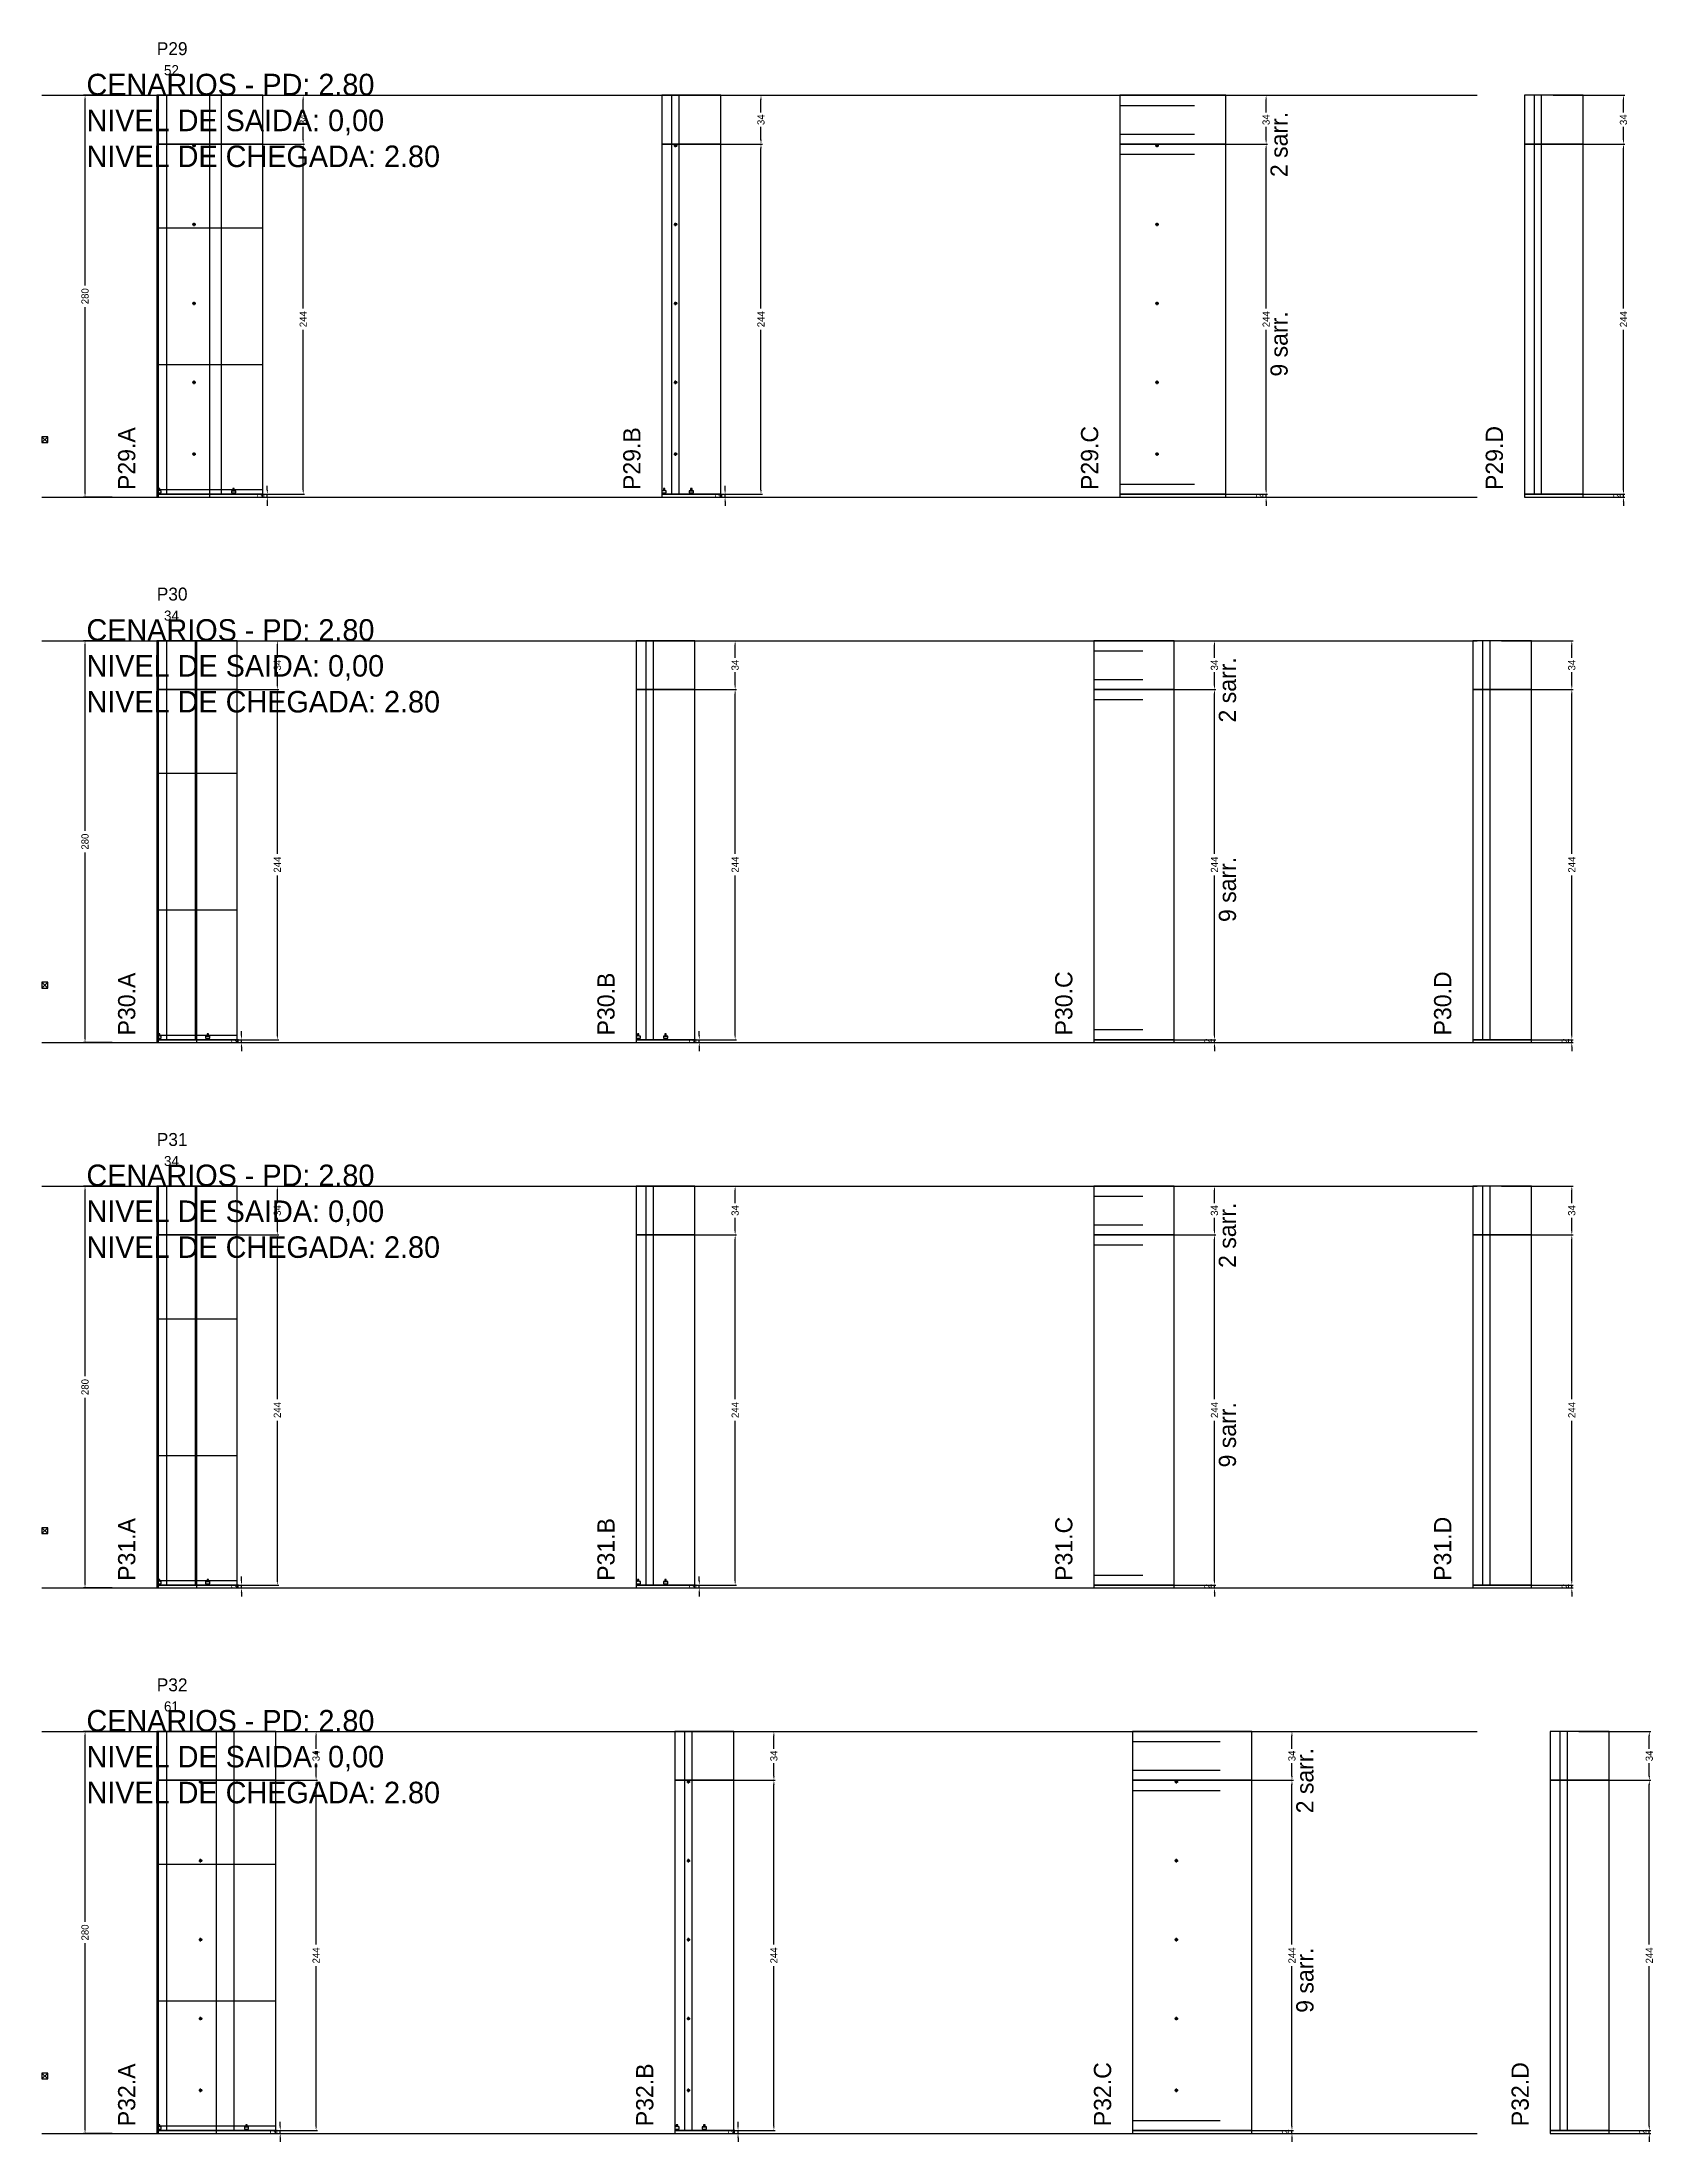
# Model space of a CAD drawing. Header units: centimetres. Extents: x -10500 to 4105, y -36866 to 295.
# Drawn here: x -7000 to -5877, y -12166 to -10703 of the extents above; entities that cross this region are included whole.
import ezdxf

# ---------------------------------------------------------------- set-up
doc = ezdxf.new("R2010")
doc.units = ezdxf.units.CM
doc.linetypes.add('DASHED', pattern=[2, -2])
for name, color, linetype in [('CHAPA', 140, 'Continuous'), ('COTA', 241, 'Continuous'), ('COTAS FURACAO', 16, 'Continuous'), ('Madeira', 30, 'Continuous'), ('NOMENCLATURA', 7, 'Continuous'), ('Nível', 160, 'Continuous'), ('Painéis', 200, 'Continuous'), ('Perfil Metálico', 150, 'Continuous'), ('SARR_2.2x7', 40, 'Continuous'), ('SARRAFO DE PRESSAO', 200, 'Continuous'), ('texto', 7, 'Continuous'), ('TEXTO_GERAL', 7, 'Continuous')]:
    doc.layers.add(name, color=color, linetype=linetype)
doc.dimstyles.new('PAINEL-NOVA', dxfattribs={"dimtxt": 5, "dimasz": 3, "dimexe": 1, "dimexo": 1, "dimgap": 1, "dimtad": 1, "dimcen": 2.5, "dimazin": 3, "dimtfac": 1, "dimtmove": 0, "dimatfit": 3})

msp = doc.modelspace()

# ---------------------------------------------------------------- texts
at = {"layer": 'NOMENCLATURA'}
for s, p in [('CENARIOS - PD: 2.80', (-6969, -10740)), ('NIVEL DE SAIDA: 0,00', (-6969, -10765)), ('NIVEL DE CHEGADA: 2.80', (-6969, -10790)), ('CENARIOS - PD: 2.80', (-6969, -11120)), ('NIVEL DE SAIDA: 0,00', (-6969, -11145)), ('NIVEL DE CHEGADA: 2.80', (-6969, -11170)), ('CENARIOS - PD: 2.80', (-6969, -11500)), ('NIVEL DE SAIDA: 0,00', (-6969, -11525)), ('NIVEL DE CHEGADA: 2.80', (-6969, -11550)), ('CENARIOS - PD: 2.80', (-6969, -11880)), ('NIVEL DE SAIDA: 0,00', (-6969, -11905)), ('NIVEL DE CHEGADA: 2.80', (-6969, -11930))]:
    msp.add_text(s, height=15, dxfattribs=at).set_placement(p)
for s, p in [('2 sarr.', (-6132, -10797)), ('9 sarr.', (-6132, -10936)), ('P29.A', (-6935, -11015)), ('P29.B', (-6583, -11015)), ('P29.C', (-6264, -11015)), ('P29.D', (-5982, -11015)), ('2 sarr.', (-6168, -11177)), ('9 sarr.', (-6168, -11316)), ('P30.A', (-6935, -11395)), ('P30.B', (-6601, -11395)), ('P30.C', (-6282, -11395)), ('P30.D', (-6018, -11395)), ('2 sarr.', (-6168, -11557)), ('9 sarr.', (-6168, -11696)), ('P31.A', (-6935, -11775)), ('P31.B', (-6601, -11775)), ('P31.C', (-6282, -11775)), ('P31.D', (-6018, -11775)), ('2 sarr.', (-6114, -11937)), ('9 sarr.', (-6114, -12076)), ('P32.A', (-6935, -12155)), ('P32.B', (-6574, -12155)), ('P32.C', (-6255, -12155)), ('P32.D', (-5964, -12155))]:
    msp.add_text(s, height=12, rotation=90, dxfattribs=at).set_placement(p)
at = {"layer": 'texto'}
for s, p in [('52', (-6915, -10726)), ('34', (-6915, -11106)), ('34', (-6915, -11486)), ('61', (-6915, -11866))]:
    msp.add_text(s, height=7, dxfattribs=at).set_placement(p)
at = {"layer": 'TEXTO_GERAL'}
for s, p in [('P29', (-6920, -10712)), ('P30', (-6920, -11092)), ('P31', (-6920, -11472)), ('P32', (-6920, -11852))]:
    msp.add_text(s, height=9, dxfattribs=at).set_placement(p)

# ---------------------------------------------------------------- blocks, each defined once
blk = doc.blocks.new('_CLOSEDFILLED')
at = {"color": 0, "linetype": 'BYBLOCK'}
blk.add_solid([(-1, 0.16), (0, 0), (-1, -0.16)], dxfattribs=at)
blk = doc.blocks.new('*D807')
for p, q in [((-6951, -11880), (-6971, -11880)), ((-6970, -12012.5), (-6970, -11883)), ((-6970, -12157), (-6970, -12027.5)), ((-6951, -12160), (-6971, -12160))]:
    blk.add_line(p, q)
at = {"layer": 'Defpoints'}
for p in [(-6950, -11880), (-6970, -12160), (-6950, -12160)]:
    blk.add_point(p, dxfattribs=at)
at = {"layer": 'COTA', "xscale": 3, "yscale": 3}
for p, rotation in [((-6970, -11880), 90), ((-6970, -12160), 270)]:
    blk.add_blockref('_CLOSEDFILLED', p, dxfattribs=dict(at, rotation=rotation))
at = {"layer": 'COTA', "insert": (-6970, -12020), "char_height": 5, "attachment_point": 5, "rotation": 90}
blk.add_mtext('280', dxfattribs=at)
blk = doc.blocks.new('MULDURA')
at = {"layer": 'Paineis'}
for p, q in [((0, 0), (4, 4)), ((4, 0), (0, 4))]:
    blk.add_line(p, q, dxfattribs=at)
blk.add_lwpolyline([(0, 0), (4, 0), (4, 4), (0, 4)], close=True, dxfattribs=at)
blk = doc.blocks.new('*D809')
for p, q in [((-6858, -11914), (-6808, -11914)), ((-6809, -12028.5), (-6809, -11917)), ((-6809, -12155), (-6809, -12043.5)), ((-6858, -12158), (-6808, -12158))]:
    blk.add_line(p, q)
at = {"layer": 'Defpoints'}
for p in [(-6859, -11914), (-6859, -12158), (-6809, -12158)]:
    blk.add_point(p, dxfattribs=at)
at = {"layer": 'COTA', "xscale": 3, "yscale": 3}
for p, rotation in [((-6809, -11914), 90), ((-6809, -12158), 270)]:
    blk.add_blockref('_CLOSEDFILLED', p, dxfattribs=dict(at, rotation=rotation))
at = {"layer": 'COTA', "insert": (-6809, -12036), "char_height": 5, "attachment_point": 5, "rotation": 90}
blk.add_mtext('244', dxfattribs=at)
blk = doc.blocks.new('*D810')
for p, q in [((-6858, -11880), (-6808, -11880)), ((-6809, -11892), (-6809, -11883)), ((-6809, -11911), (-6809, -11902)), ((-6858, -11914), (-6808, -11914))]:
    blk.add_line(p, q)
at = {"layer": 'Defpoints'}
for p in [(-6859, -11880), (-6859, -11914), (-6809, -11914)]:
    blk.add_point(p, dxfattribs=at)
at = {"layer": 'COTA', "xscale": 3, "yscale": 3}
for p, rotation in [((-6809, -11880), 90), ((-6809, -11914), 270)]:
    blk.add_blockref('_CLOSEDFILLED', p, dxfattribs=dict(at, rotation=rotation))
at = {"layer": 'COTA', "insert": (-6809, -11897), "char_height": 5, "attachment_point": 5, "rotation": 90}
blk.add_mtext('34', dxfattribs=at)
blk = doc.blocks.new('SLIPTEE')
at = {"layer": 'Paineis'}
blk.add_lwpolyline([(0, 0), (3, 0), (3, 1.5), (2, 1.5), (2, 3), (1, 3), (1, 1.5), (0, 1.5)], close=True, dxfattribs=at)
blk = doc.blocks.new('SLIPTDD')
at = {"layer": 'Paineis'}
blk.add_line((0, 1.5), (3, 1.5), dxfattribs=at)
blk.add_lwpolyline([(0, 0), (3, 0), (3, 1.5), (2, 1.5), (2, 3), (1, 3), (1, 1.5), (0, 1.5)], close=True, dxfattribs=at)
blk = doc.blocks.new('furacao')
at = {"layer": 'COTAS FURACAO'}
for p, q in [((-1.2, 0), (1.2, 0)), ((0, -1.2), (0, 1.2))]:
    blk.add_line(p, q, dxfattribs=at)
blk.add_circle((0, 0), 0.8, dxfattribs=at)
blk = doc.blocks.new('*D812')
for p, q in [((-6539, -11914), (-6489, -11914)), ((-6490, -12028.5), (-6490, -11917)), ((-6490, -12155), (-6490, -12043.5)), ((-6539, -12158), (-6489, -12158))]:
    blk.add_line(p, q)
at = {"layer": 'Defpoints'}
for p in [(-6540, -11914), (-6540, -12158), (-6490, -12158)]:
    blk.add_point(p, dxfattribs=at)
at = {"layer": 'COTA', "xscale": 3, "yscale": 3}
for p, rotation in [((-6490, -11914), 90), ((-6490, -12158), 270)]:
    blk.add_blockref('_CLOSEDFILLED', p, dxfattribs=dict(at, rotation=rotation))
at = {"layer": 'COTA', "insert": (-6490, -12036), "char_height": 5, "attachment_point": 5, "rotation": 90}
blk.add_mtext('244', dxfattribs=at)
blk = doc.blocks.new('*D813')
for p, q in [((-6539, -11880), (-6489, -11880)), ((-6490, -11892), (-6490, -11883)), ((-6490, -11911), (-6490, -11902)), ((-6539, -11914), (-6489, -11914))]:
    blk.add_line(p, q)
at = {"layer": 'Defpoints'}
for p in [(-6540, -11880), (-6540, -11914), (-6490, -11914)]:
    blk.add_point(p, dxfattribs=at)
at = {"layer": 'COTA', "xscale": 3, "yscale": 3}
for p, rotation in [((-6490, -11880), 90), ((-6490, -11914), 270)]:
    blk.add_blockref('_CLOSEDFILLED', p, dxfattribs=dict(at, rotation=rotation))
at = {"layer": 'COTA', "insert": (-6490, -11897), "char_height": 5, "attachment_point": 5, "rotation": 90}
blk.add_mtext('34', dxfattribs=at)
blk = doc.blocks.new('*D815')
for p, q in [((-6178, -11914), (-6128, -11914)), ((-6129, -12028.5), (-6129, -11917)), ((-6129, -12155), (-6129, -12043.5)), ((-6178, -12158), (-6128, -12158))]:
    blk.add_line(p, q)
at = {"layer": 'Defpoints'}
for p in [(-6179, -11914), (-6179, -12158), (-6129, -12158)]:
    blk.add_point(p, dxfattribs=at)
at = {"layer": 'COTA', "xscale": 3, "yscale": 3}
for p, rotation in [((-6129, -11914), 90), ((-6129, -12158), 270)]:
    blk.add_blockref('_CLOSEDFILLED', p, dxfattribs=dict(at, rotation=rotation))
at = {"layer": 'COTA', "insert": (-6129, -12036), "char_height": 5, "attachment_point": 5, "rotation": 90}
blk.add_mtext('244', dxfattribs=at)
blk = doc.blocks.new('*D816')
for p, q in [((-6178, -11880), (-6128, -11880)), ((-6129, -11892), (-6129, -11883)), ((-6129, -11911), (-6129, -11902)), ((-6178, -11914), (-6128, -11914))]:
    blk.add_line(p, q)
at = {"layer": 'Defpoints'}
for p in [(-6179, -11880), (-6179, -11914), (-6129, -11914)]:
    blk.add_point(p, dxfattribs=at)
at = {"layer": 'COTA', "xscale": 3, "yscale": 3}
for p, rotation in [((-6129, -11880), 90), ((-6129, -11914), 270)]:
    blk.add_blockref('_CLOSEDFILLED', p, dxfattribs=dict(at, rotation=rotation))
at = {"layer": 'COTA', "insert": (-6129, -11897), "char_height": 5, "attachment_point": 5, "rotation": 90}
blk.add_mtext('34', dxfattribs=at)
blk = doc.blocks.new('*D818')
for p, q in [((-5929, -11914), (-5879, -11914)), ((-5880, -12028.5), (-5880, -11917)), ((-5880, -12155), (-5880, -12043.5)), ((-5929, -12158), (-5879, -12158))]:
    blk.add_line(p, q)
at = {"layer": 'Defpoints'}
for p in [(-5930, -11914), (-5930, -12158), (-5880, -12158)]:
    blk.add_point(p, dxfattribs=at)
at = {"layer": 'COTA', "xscale": 3, "yscale": 3}
for p, rotation in [((-5880, -11914), 90), ((-5880, -12158), 270)]:
    blk.add_blockref('_CLOSEDFILLED', p, dxfattribs=dict(at, rotation=rotation))
at = {"layer": 'COTA', "insert": (-5880, -12036), "char_height": 5, "attachment_point": 5, "rotation": 90}
blk.add_mtext('244', dxfattribs=at)
blk = doc.blocks.new('*D819')
for p, q in [((-5929, -11880), (-5879, -11880)), ((-5880, -11892), (-5880, -11883)), ((-5880, -11911), (-5880, -11902)), ((-5929, -11914), (-5879, -11914))]:
    blk.add_line(p, q)
at = {"layer": 'Defpoints'}
for p in [(-5930, -11880), (-5930, -11914), (-5880, -11914)]:
    blk.add_point(p, dxfattribs=at)
at = {"layer": 'COTA', "xscale": 3, "yscale": 3}
for p, rotation in [((-5880, -11880), 90), ((-5880, -11914), 270)]:
    blk.add_blockref('_CLOSEDFILLED', p, dxfattribs=dict(at, rotation=rotation))
at = {"layer": 'COTA', "insert": (-5880, -11897), "char_height": 5, "attachment_point": 5, "rotation": 90}
blk.add_mtext('34', dxfattribs=at)
blk = doc.blocks.new('*D781')
for p, q in [((-6951, -11500), (-6971, -11500)), ((-6970, -11632.5), (-6970, -11503)), ((-6970, -11777), (-6970, -11647.5)), ((-6951, -11780), (-6971, -11780))]:
    blk.add_line(p, q)
at = {"layer": 'Defpoints'}
for p in [(-6950, -11500), (-6970, -11780), (-6950, -11780)]:
    blk.add_point(p, dxfattribs=at)
at = {"layer": 'COTA', "xscale": 3, "yscale": 3}
for p, rotation in [((-6970, -11500), 90), ((-6970, -11780), 270)]:
    blk.add_blockref('_CLOSEDFILLED', p, dxfattribs=dict(at, rotation=rotation))
at = {"layer": 'COTA', "insert": (-6970, -11640), "char_height": 5, "attachment_point": 5, "rotation": 90}
blk.add_mtext('280', dxfattribs=at)
blk = doc.blocks.new('*D783')
for p, q in [((-6885, -11534), (-6835, -11534)), ((-6836, -11648.5), (-6836, -11537)), ((-6836, -11775), (-6836, -11663.5)), ((-6885, -11778), (-6835, -11778))]:
    blk.add_line(p, q)
at = {"layer": 'Defpoints'}
for p in [(-6886, -11534), (-6886, -11778), (-6836, -11778)]:
    blk.add_point(p, dxfattribs=at)
at = {"layer": 'COTA', "xscale": 3, "yscale": 3}
for p, rotation in [((-6836, -11534), 90), ((-6836, -11778), 270)]:
    blk.add_blockref('_CLOSEDFILLED', p, dxfattribs=dict(at, rotation=rotation))
at = {"layer": 'COTA', "insert": (-6836, -11656), "char_height": 5, "attachment_point": 5, "rotation": 90}
blk.add_mtext('244', dxfattribs=at)
blk = doc.blocks.new('*D784')
for p, q in [((-6885, -11500), (-6835, -11500)), ((-6836, -11512), (-6836, -11503)), ((-6836, -11531), (-6836, -11522)), ((-6885, -11534), (-6835, -11534))]:
    blk.add_line(p, q)
at = {"layer": 'Defpoints'}
for p in [(-6886, -11500), (-6886, -11534), (-6836, -11534)]:
    blk.add_point(p, dxfattribs=at)
at = {"layer": 'COTA', "xscale": 3, "yscale": 3}
for p, rotation in [((-6836, -11500), 90), ((-6836, -11534), 270)]:
    blk.add_blockref('_CLOSEDFILLED', p, dxfattribs=dict(at, rotation=rotation))
at = {"layer": 'COTA', "insert": (-6836, -11517), "char_height": 5, "attachment_point": 5, "rotation": 90}
blk.add_mtext('34', dxfattribs=at)
blk = doc.blocks.new('*D786')
for p, q in [((-6566, -11534), (-6516, -11534)), ((-6517, -11648.5), (-6517, -11537)), ((-6517, -11775), (-6517, -11663.5)), ((-6566, -11778), (-6516, -11778))]:
    blk.add_line(p, q)
at = {"layer": 'Defpoints'}
for p in [(-6567, -11534), (-6567, -11778), (-6517, -11778)]:
    blk.add_point(p, dxfattribs=at)
at = {"layer": 'COTA', "xscale": 3, "yscale": 3}
for p, rotation in [((-6517, -11534), 90), ((-6517, -11778), 270)]:
    blk.add_blockref('_CLOSEDFILLED', p, dxfattribs=dict(at, rotation=rotation))
at = {"layer": 'COTA', "insert": (-6517, -11656), "char_height": 5, "attachment_point": 5, "rotation": 90}
blk.add_mtext('244', dxfattribs=at)
blk = doc.blocks.new('*D787')
for p, q in [((-6566, -11500), (-6516, -11500)), ((-6517, -11512), (-6517, -11503)), ((-6517, -11531), (-6517, -11522)), ((-6566, -11534), (-6516, -11534))]:
    blk.add_line(p, q)
at = {"layer": 'Defpoints'}
for p in [(-6567, -11500), (-6567, -11534), (-6517, -11534)]:
    blk.add_point(p, dxfattribs=at)
at = {"layer": 'COTA', "xscale": 3, "yscale": 3}
for p, rotation in [((-6517, -11500), 90), ((-6517, -11534), 270)]:
    blk.add_blockref('_CLOSEDFILLED', p, dxfattribs=dict(at, rotation=rotation))
at = {"layer": 'COTA', "insert": (-6517, -11517), "char_height": 5, "attachment_point": 5, "rotation": 90}
blk.add_mtext('34', dxfattribs=at)
blk = doc.blocks.new('*D789')
for p, q in [((-6232, -11534), (-6182, -11534)), ((-6183, -11648.5), (-6183, -11537)), ((-6183, -11775), (-6183, -11663.5)), ((-6232, -11778), (-6182, -11778))]:
    blk.add_line(p, q)
at = {"layer": 'Defpoints'}
for p in [(-6233, -11534), (-6233, -11778), (-6183, -11778)]:
    blk.add_point(p, dxfattribs=at)
at = {"layer": 'COTA', "xscale": 3, "yscale": 3}
for p, rotation in [((-6183, -11534), 90), ((-6183, -11778), 270)]:
    blk.add_blockref('_CLOSEDFILLED', p, dxfattribs=dict(at, rotation=rotation))
at = {"layer": 'COTA', "insert": (-6183, -11656), "char_height": 5, "attachment_point": 5, "rotation": 90}
blk.add_mtext('244', dxfattribs=at)
blk = doc.blocks.new('*D790')
for p, q in [((-6232, -11500), (-6182, -11500)), ((-6183, -11512), (-6183, -11503)), ((-6183, -11531), (-6183, -11522)), ((-6232, -11534), (-6182, -11534))]:
    blk.add_line(p, q)
at = {"layer": 'Defpoints'}
for p in [(-6233, -11500), (-6233, -11534), (-6183, -11534)]:
    blk.add_point(p, dxfattribs=at)
at = {"layer": 'COTA', "xscale": 3, "yscale": 3}
for p, rotation in [((-6183, -11500), 90), ((-6183, -11534), 270)]:
    blk.add_blockref('_CLOSEDFILLED', p, dxfattribs=dict(at, rotation=rotation))
at = {"layer": 'COTA', "insert": (-6183, -11517), "char_height": 5, "attachment_point": 5, "rotation": 90}
blk.add_mtext('34', dxfattribs=at)
blk = doc.blocks.new('*D792')
for p, q in [((-5983, -11534), (-5933, -11534)), ((-5934, -11648.5), (-5934, -11537)), ((-5934, -11775), (-5934, -11663.5)), ((-5983, -11778), (-5933, -11778))]:
    blk.add_line(p, q)
at = {"layer": 'Defpoints'}
for p in [(-5984, -11534), (-5984, -11778), (-5934, -11778)]:
    blk.add_point(p, dxfattribs=at)
at = {"layer": 'COTA', "xscale": 3, "yscale": 3}
for p, rotation in [((-5934, -11534), 90), ((-5934, -11778), 270)]:
    blk.add_blockref('_CLOSEDFILLED', p, dxfattribs=dict(at, rotation=rotation))
at = {"layer": 'COTA', "insert": (-5934, -11656), "char_height": 5, "attachment_point": 5, "rotation": 90}
blk.add_mtext('244', dxfattribs=at)
blk = doc.blocks.new('*D793')
for p, q in [((-5983, -11500), (-5933, -11500)), ((-5934, -11512), (-5934, -11503)), ((-5934, -11531), (-5934, -11522)), ((-5983, -11534), (-5933, -11534))]:
    blk.add_line(p, q)
at = {"layer": 'Defpoints'}
for p in [(-5984, -11500), (-5984, -11534), (-5934, -11534)]:
    blk.add_point(p, dxfattribs=at)
at = {"layer": 'COTA', "xscale": 3, "yscale": 3}
for p, rotation in [((-5934, -11500), 90), ((-5934, -11534), 270)]:
    blk.add_blockref('_CLOSEDFILLED', p, dxfattribs=dict(at, rotation=rotation))
at = {"layer": 'COTA', "insert": (-5934, -11517), "char_height": 5, "attachment_point": 5, "rotation": 90}
blk.add_mtext('34', dxfattribs=at)
blk = doc.blocks.new('*D755')
for p, q in [((-6951, -11120), (-6971, -11120)), ((-6970, -11252.5), (-6970, -11123)), ((-6970, -11397), (-6970, -11267.5)), ((-6951, -11400), (-6971, -11400))]:
    blk.add_line(p, q)
at = {"layer": 'Defpoints'}
for p in [(-6950, -11120), (-6970, -11400), (-6950, -11400)]:
    blk.add_point(p, dxfattribs=at)
at = {"layer": 'COTA', "xscale": 3, "yscale": 3}
for p, rotation in [((-6970, -11120), 90), ((-6970, -11400), 270)]:
    blk.add_blockref('_CLOSEDFILLED', p, dxfattribs=dict(at, rotation=rotation))
at = {"layer": 'COTA', "insert": (-6970, -11260), "char_height": 5, "attachment_point": 5, "rotation": 90}
blk.add_mtext('280', dxfattribs=at)
blk = doc.blocks.new('*D757')
for p, q in [((-6885, -11154), (-6835, -11154)), ((-6836, -11268.5), (-6836, -11157)), ((-6836, -11395), (-6836, -11283.5)), ((-6885, -11398), (-6835, -11398))]:
    blk.add_line(p, q)
at = {"layer": 'Defpoints'}
for p in [(-6886, -11154), (-6886, -11398), (-6836, -11398)]:
    blk.add_point(p, dxfattribs=at)
at = {"layer": 'COTA', "xscale": 3, "yscale": 3}
for p, rotation in [((-6836, -11154), 90), ((-6836, -11398), 270)]:
    blk.add_blockref('_CLOSEDFILLED', p, dxfattribs=dict(at, rotation=rotation))
at = {"layer": 'COTA', "insert": (-6836, -11276), "char_height": 5, "attachment_point": 5, "rotation": 90}
blk.add_mtext('244', dxfattribs=at)
blk = doc.blocks.new('*D758')
for p, q in [((-6885, -11120), (-6835, -11120)), ((-6836, -11132), (-6836, -11123)), ((-6836, -11151), (-6836, -11142)), ((-6885, -11154), (-6835, -11154))]:
    blk.add_line(p, q)
at = {"layer": 'Defpoints'}
for p in [(-6886, -11120), (-6886, -11154), (-6836, -11154)]:
    blk.add_point(p, dxfattribs=at)
at = {"layer": 'COTA', "xscale": 3, "yscale": 3}
for p, rotation in [((-6836, -11120), 90), ((-6836, -11154), 270)]:
    blk.add_blockref('_CLOSEDFILLED', p, dxfattribs=dict(at, rotation=rotation))
at = {"layer": 'COTA', "insert": (-6836, -11137), "char_height": 5, "attachment_point": 5, "rotation": 90}
blk.add_mtext('34', dxfattribs=at)
blk = doc.blocks.new('*D760')
for p, q in [((-6566, -11154), (-6516, -11154)), ((-6517, -11268.5), (-6517, -11157)), ((-6517, -11395), (-6517, -11283.5)), ((-6566, -11398), (-6516, -11398))]:
    blk.add_line(p, q)
at = {"layer": 'Defpoints'}
for p in [(-6567, -11154), (-6567, -11398), (-6517, -11398)]:
    blk.add_point(p, dxfattribs=at)
at = {"layer": 'COTA', "xscale": 3, "yscale": 3}
for p, rotation in [((-6517, -11154), 90), ((-6517, -11398), 270)]:
    blk.add_blockref('_CLOSEDFILLED', p, dxfattribs=dict(at, rotation=rotation))
at = {"layer": 'COTA', "insert": (-6517, -11276), "char_height": 5, "attachment_point": 5, "rotation": 90}
blk.add_mtext('244', dxfattribs=at)
blk = doc.blocks.new('*D761')
for p, q in [((-6566, -11120), (-6516, -11120)), ((-6517, -11132), (-6517, -11123)), ((-6517, -11151), (-6517, -11142)), ((-6566, -11154), (-6516, -11154))]:
    blk.add_line(p, q)
at = {"layer": 'Defpoints'}
for p in [(-6567, -11120), (-6567, -11154), (-6517, -11154)]:
    blk.add_point(p, dxfattribs=at)
at = {"layer": 'COTA', "xscale": 3, "yscale": 3}
for p, rotation in [((-6517, -11120), 90), ((-6517, -11154), 270)]:
    blk.add_blockref('_CLOSEDFILLED', p, dxfattribs=dict(at, rotation=rotation))
at = {"layer": 'COTA', "insert": (-6517, -11137), "char_height": 5, "attachment_point": 5, "rotation": 90}
blk.add_mtext('34', dxfattribs=at)
blk = doc.blocks.new('*D763')
for p, q in [((-6232, -11154), (-6182, -11154)), ((-6183, -11268.5), (-6183, -11157)), ((-6183, -11395), (-6183, -11283.5)), ((-6232, -11398), (-6182, -11398))]:
    blk.add_line(p, q)
at = {"layer": 'Defpoints'}
for p in [(-6233, -11154), (-6233, -11398), (-6183, -11398)]:
    blk.add_point(p, dxfattribs=at)
at = {"layer": 'COTA', "xscale": 3, "yscale": 3}
for p, rotation in [((-6183, -11154), 90), ((-6183, -11398), 270)]:
    blk.add_blockref('_CLOSEDFILLED', p, dxfattribs=dict(at, rotation=rotation))
at = {"layer": 'COTA', "insert": (-6183, -11276), "char_height": 5, "attachment_point": 5, "rotation": 90}
blk.add_mtext('244', dxfattribs=at)
blk = doc.blocks.new('*D764')
for p, q in [((-6232, -11120), (-6182, -11120)), ((-6183, -11132), (-6183, -11123)), ((-6183, -11151), (-6183, -11142)), ((-6232, -11154), (-6182, -11154))]:
    blk.add_line(p, q)
at = {"layer": 'Defpoints'}
for p in [(-6233, -11120), (-6233, -11154), (-6183, -11154)]:
    blk.add_point(p, dxfattribs=at)
at = {"layer": 'COTA', "xscale": 3, "yscale": 3}
for p, rotation in [((-6183, -11120), 90), ((-6183, -11154), 270)]:
    blk.add_blockref('_CLOSEDFILLED', p, dxfattribs=dict(at, rotation=rotation))
at = {"layer": 'COTA', "insert": (-6183, -11137), "char_height": 5, "attachment_point": 5, "rotation": 90}
blk.add_mtext('34', dxfattribs=at)
blk = doc.blocks.new('*D766')
for p, q in [((-5983, -11154), (-5933, -11154)), ((-5934, -11268.5), (-5934, -11157)), ((-5934, -11395), (-5934, -11283.5)), ((-5983, -11398), (-5933, -11398))]:
    blk.add_line(p, q)
at = {"layer": 'Defpoints'}
for p in [(-5984, -11154), (-5984, -11398), (-5934, -11398)]:
    blk.add_point(p, dxfattribs=at)
at = {"layer": 'COTA', "xscale": 3, "yscale": 3}
for p, rotation in [((-5934, -11154), 90), ((-5934, -11398), 270)]:
    blk.add_blockref('_CLOSEDFILLED', p, dxfattribs=dict(at, rotation=rotation))
at = {"layer": 'COTA', "insert": (-5934, -11276), "char_height": 5, "attachment_point": 5, "rotation": 90}
blk.add_mtext('244', dxfattribs=at)
blk = doc.blocks.new('*D767')
for p, q in [((-5983, -11120), (-5933, -11120)), ((-5934, -11132), (-5934, -11123)), ((-5934, -11151), (-5934, -11142)), ((-5983, -11154), (-5933, -11154))]:
    blk.add_line(p, q)
at = {"layer": 'Defpoints'}
for p in [(-5984, -11120), (-5984, -11154), (-5934, -11154)]:
    blk.add_point(p, dxfattribs=at)
at = {"layer": 'COTA', "xscale": 3, "yscale": 3}
for p, rotation in [((-5934, -11120), 90), ((-5934, -11154), 270)]:
    blk.add_blockref('_CLOSEDFILLED', p, dxfattribs=dict(at, rotation=rotation))
at = {"layer": 'COTA', "insert": (-5934, -11137), "char_height": 5, "attachment_point": 5, "rotation": 90}
blk.add_mtext('34', dxfattribs=at)
blk = doc.blocks.new('*D729')
for p, q in [((-6951, -10740), (-6971, -10740)), ((-6970, -10872.5), (-6970, -10743)), ((-6970, -11017), (-6970, -10887.5)), ((-6951, -11020), (-6971, -11020))]:
    blk.add_line(p, q)
at = {"layer": 'Defpoints'}
for p in [(-6950, -10740), (-6970, -11020), (-6950, -11020)]:
    blk.add_point(p, dxfattribs=at)
at = {"layer": 'COTA', "xscale": 3, "yscale": 3}
for p, rotation in [((-6970, -10740), 90), ((-6970, -11020), 270)]:
    blk.add_blockref('_CLOSEDFILLED', p, dxfattribs=dict(at, rotation=rotation))
at = {"layer": 'COTA', "insert": (-6970, -10880), "char_height": 5, "attachment_point": 5, "rotation": 90}
blk.add_mtext('280', dxfattribs=at)
blk = doc.blocks.new('*D731')
for p, q in [((-6867, -10774), (-6817, -10774)), ((-6818, -10888.5), (-6818, -10777)), ((-6818, -11015), (-6818, -10903.5)), ((-6867, -11018), (-6817, -11018))]:
    blk.add_line(p, q)
at = {"layer": 'Defpoints'}
for p in [(-6868, -10774), (-6868, -11018), (-6818, -11018)]:
    blk.add_point(p, dxfattribs=at)
at = {"layer": 'COTA', "xscale": 3, "yscale": 3}
for p, rotation in [((-6818, -10774), 90), ((-6818, -11018), 270)]:
    blk.add_blockref('_CLOSEDFILLED', p, dxfattribs=dict(at, rotation=rotation))
at = {"layer": 'COTA', "insert": (-6818, -10896), "char_height": 5, "attachment_point": 5, "rotation": 90}
blk.add_mtext('244', dxfattribs=at)
blk = doc.blocks.new('*D732')
for p, q in [((-6867, -10740), (-6817, -10740)), ((-6818, -10752), (-6818, -10743)), ((-6818, -10771), (-6818, -10762)), ((-6867, -10774), (-6817, -10774))]:
    blk.add_line(p, q)
at = {"layer": 'Defpoints'}
for p in [(-6868, -10740), (-6868, -10774), (-6818, -10774)]:
    blk.add_point(p, dxfattribs=at)
at = {"layer": 'COTA', "xscale": 3, "yscale": 3}
for p, rotation in [((-6818, -10740), 90), ((-6818, -10774), 270)]:
    blk.add_blockref('_CLOSEDFILLED', p, dxfattribs=dict(at, rotation=rotation))
at = {"layer": 'COTA', "insert": (-6818, -10757), "char_height": 5, "attachment_point": 5, "rotation": 90}
blk.add_mtext('34', dxfattribs=at)
blk = doc.blocks.new('*D734')
for p, q in [((-6548, -10774), (-6498, -10774)), ((-6499, -10888.5), (-6499, -10777)), ((-6499, -11015), (-6499, -10903.5)), ((-6548, -11018), (-6498, -11018))]:
    blk.add_line(p, q)
at = {"layer": 'Defpoints'}
for p in [(-6549, -10774), (-6549, -11018), (-6499, -11018)]:
    blk.add_point(p, dxfattribs=at)
at = {"layer": 'COTA', "xscale": 3, "yscale": 3}
for p, rotation in [((-6499, -10774), 90), ((-6499, -11018), 270)]:
    blk.add_blockref('_CLOSEDFILLED', p, dxfattribs=dict(at, rotation=rotation))
at = {"layer": 'COTA', "insert": (-6499, -10896), "char_height": 5, "attachment_point": 5, "rotation": 90}
blk.add_mtext('244', dxfattribs=at)
blk = doc.blocks.new('*D735')
for p, q in [((-6548, -10740), (-6498, -10740)), ((-6499, -10752), (-6499, -10743)), ((-6499, -10771), (-6499, -10762)), ((-6548, -10774), (-6498, -10774))]:
    blk.add_line(p, q)
at = {"layer": 'Defpoints'}
for p in [(-6549, -10740), (-6549, -10774), (-6499, -10774)]:
    blk.add_point(p, dxfattribs=at)
at = {"layer": 'COTA', "xscale": 3, "yscale": 3}
for p, rotation in [((-6499, -10740), 90), ((-6499, -10774), 270)]:
    blk.add_blockref('_CLOSEDFILLED', p, dxfattribs=dict(at, rotation=rotation))
at = {"layer": 'COTA', "insert": (-6499, -10757), "char_height": 5, "attachment_point": 5, "rotation": 90}
blk.add_mtext('34', dxfattribs=at)
blk = doc.blocks.new('*D737')
for p, q in [((-6196, -10774), (-6146, -10774)), ((-6147, -10888.5), (-6147, -10777)), ((-6147, -11015), (-6147, -10903.5)), ((-6196, -11018), (-6146, -11018))]:
    blk.add_line(p, q)
at = {"layer": 'Defpoints'}
for p in [(-6197, -10774), (-6197, -11018), (-6147, -11018)]:
    blk.add_point(p, dxfattribs=at)
at = {"layer": 'COTA', "xscale": 3, "yscale": 3}
for p, rotation in [((-6147, -10774), 90), ((-6147, -11018), 270)]:
    blk.add_blockref('_CLOSEDFILLED', p, dxfattribs=dict(at, rotation=rotation))
at = {"layer": 'COTA', "insert": (-6147, -10896), "char_height": 5, "attachment_point": 5, "rotation": 90}
blk.add_mtext('244', dxfattribs=at)
blk = doc.blocks.new('*D738')
for p, q in [((-6196, -10740), (-6146, -10740)), ((-6147, -10752), (-6147, -10743)), ((-6147, -10771), (-6147, -10762)), ((-6196, -10774), (-6146, -10774))]:
    blk.add_line(p, q)
at = {"layer": 'Defpoints'}
for p in [(-6197, -10740), (-6197, -10774), (-6147, -10774)]:
    blk.add_point(p, dxfattribs=at)
at = {"layer": 'COTA', "xscale": 3, "yscale": 3}
for p, rotation in [((-6147, -10740), 90), ((-6147, -10774), 270)]:
    blk.add_blockref('_CLOSEDFILLED', p, dxfattribs=dict(at, rotation=rotation))
at = {"layer": 'COTA', "insert": (-6147, -10757), "char_height": 5, "attachment_point": 5, "rotation": 90}
blk.add_mtext('34', dxfattribs=at)
blk = doc.blocks.new('*D740')
for p, q in [((-5947, -10774), (-5897, -10774)), ((-5898, -10888.5), (-5898, -10777)), ((-5898, -11015), (-5898, -10903.5)), ((-5947, -11018), (-5897, -11018))]:
    blk.add_line(p, q)
at = {"layer": 'Defpoints'}
for p in [(-5948, -10774), (-5948, -11018), (-5898, -11018)]:
    blk.add_point(p, dxfattribs=at)
at = {"layer": 'COTA', "xscale": 3, "yscale": 3}
for p, rotation in [((-5898, -10774), 90), ((-5898, -11018), 270)]:
    blk.add_blockref('_CLOSEDFILLED', p, dxfattribs=dict(at, rotation=rotation))
at = {"layer": 'COTA', "insert": (-5898, -10896), "char_height": 5, "attachment_point": 5, "rotation": 90}
blk.add_mtext('244', dxfattribs=at)
blk = doc.blocks.new('*D741')
for p, q in [((-5947, -10740), (-5897, -10740)), ((-5898, -10752), (-5898, -10743)), ((-5898, -10771), (-5898, -10762)), ((-5947, -10774), (-5897, -10774))]:
    blk.add_line(p, q)
at = {"layer": 'Defpoints'}
for p in [(-5948, -10740), (-5948, -10774), (-5898, -10774)]:
    blk.add_point(p, dxfattribs=at)
at = {"layer": 'COTA', "xscale": 3, "yscale": 3}
for p, rotation in [((-5898, -10740), 90), ((-5898, -10774), 270)]:
    blk.add_blockref('_CLOSEDFILLED', p, dxfattribs=dict(at, rotation=rotation))
at = {"layer": 'COTA', "insert": (-5898, -10757), "char_height": 5, "attachment_point": 5, "rotation": 90}
blk.add_mtext('34', dxfattribs=at)

# ---------------------------------------------------------------- dimensions: what is measured, and where the dimension line sits
at = {"layer": 'COTA'}
for base, p1, p2, picture, middle in [((-6970, -11020), (-6950, -11020), (-6950, -10740), '*D729', (-6970, -10880)), ((-6818, -10774), (-6868, -10774), (-6868, -10740), '*D732', (-6818, -10757)), ((-6499, -10774), (-6549, -10774), (-6549, -10740), '*D735', (-6499, -10757)), ((-6147, -10774), (-6197, -10774), (-6197, -10740), '*D738', (-6147, -10757)), ((-5898, -10774), (-5948, -10774), (-5948, -10740), '*D741', (-5898, -10757)), ((-6818, -11018), (-6868, -11018), (-6868, -10774), '*D731', (-6818, -10896)), ((-6499, -11018), (-6549, -11018), (-6549, -10774), '*D734', (-6499, -10896)), ((-6147, -11018), (-6197, -11018), (-6197, -10774), '*D737', (-6147, -10896)), ((-5898, -11018), (-5948, -11018), (-5948, -10774), '*D740', (-5898, -10896)), ((-6970, -11400), (-6950, -11400), (-6950, -11120), '*D755', (-6970, -11260)), ((-6836, -11154), (-6886, -11154), (-6886, -11120), '*D758', (-6836, -11137)), ((-6517, -11154), (-6567, -11154), (-6567, -11120), '*D761', (-6517, -11137)), ((-6183, -11154), (-6233, -11154), (-6233, -11120), '*D764', (-6183, -11137)), ((-5934, -11154), (-5984, -11154), (-5984, -11120), '*D767', (-5934, -11137)), ((-6836, -11398), (-6886, -11398), (-6886, -11154), '*D757', (-6836, -11276)), ((-6517, -11398), (-6567, -11398), (-6567, -11154), '*D760', (-6517, -11276)), ((-6183, -11398), (-6233, -11398), (-6233, -11154), '*D763', (-6183, -11276)), ((-5934, -11398), (-5984, -11398), (-5984, -11154), '*D766', (-5934, -11276)), ((-6970, -11780), (-6950, -11780), (-6950, -11500), '*D781', (-6970, -11640)), ((-6836, -11534), (-6886, -11534), (-6886, -11500), '*D784', (-6836, -11517)), ((-6517, -11534), (-6567, -11534), (-6567, -11500), '*D787', (-6517, -11517)), ((-6183, -11534), (-6233, -11534), (-6233, -11500), '*D790', (-6183, -11517)), ((-5934, -11534), (-5984, -11534), (-5984, -11500), '*D793', (-5934, -11517)), ((-6836, -11778), (-6886, -11778), (-6886, -11534), '*D783', (-6836, -11656)), ((-6517, -11778), (-6567, -11778), (-6567, -11534), '*D786', (-6517, -11656)), ((-6183, -11778), (-6233, -11778), (-6233, -11534), '*D789', (-6183, -11656)), ((-5934, -11778), (-5984, -11778), (-5984, -11534), '*D792', (-5934, -11656)), ((-6970, -12160), (-6950, -12160), (-6950, -11880), '*D807', (-6970, -12020)), ((-6809, -11914), (-6859, -11914), (-6859, -11880), '*D810', (-6809, -11897)), ((-6490, -11914), (-6540, -11914), (-6540, -11880), '*D813', (-6490, -11897)), ((-6129, -11914), (-6179, -11914), (-6179, -11880), '*D816', (-6129, -11897)), ((-5880, -11914), (-5930, -11914), (-5930, -11880), '*D819', (-5880, -11897)), ((-6809, -12158), (-6859, -12158), (-6859, -11914), '*D809', (-6809, -12036)), ((-6490, -12158), (-6540, -12158), (-6540, -11914), '*D812', (-6490, -12036)), ((-6129, -12158), (-6179, -12158), (-6179, -11914), '*D815', (-6129, -12036)), ((-5880, -12158), (-5930, -12158), (-5930, -11914), '*D818', (-5880, -12036))]:
    dim = msp.add_linear_dim(base=base, p1=p1, p2=p2, angle=90, dimstyle='PAINEL-NOVA', dxfattribs=at)
    dim.commit()
    dim.dimension.update_dxf_attribs({"geometry": picture, "text_midpoint": middle})
for base, p1, p2 in [((-6843, -11020), (-6868, -11020), (-6868, -11018)), ((-6524, -11020), (-6549, -11020), (-6549, -11018)), ((-6147, -11020), (-6197, -11020), (-6197, -11018)), ((-5898, -11020), (-5948, -11020), (-5948, -11018)), ((-6861, -11400), (-6886, -11400), (-6886, -11398)), ((-6542, -11400), (-6567, -11400), (-6567, -11398)), ((-6183, -11400), (-6233, -11400), (-6233, -11398)), ((-5934, -11400), (-5984, -11400), (-5984, -11398)), ((-6861, -11780), (-6886, -11780), (-6886, -11778)), ((-6542, -11780), (-6567, -11780), (-6567, -11778)), ((-6183, -11780), (-6233, -11780), (-6233, -11778)), ((-5934, -11780), (-5984, -11780), (-5984, -11778)), ((-6834, -12160), (-6859, -12160), (-6859, -12158)), ((-6515, -12160), (-6540, -12160), (-6540, -12158)), ((-6129, -12160), (-6179, -12160), (-6179, -12158)), ((-5880, -12160), (-5930, -12160), (-5930, -12158))]:
    msp.add_linear_dim(base=base, p1=p1, p2=p2, angle=90, dimstyle='PAINEL-NOVA', dxfattribs=at).render()

# ---------------------------------------------------------------- linework, layer by layer
at = {"layer": 'CHAPA'}
for points in [[(-6920, -11020), (-6918.8, -11020), (-6918.8, -10740), (-6920, -10740)], [(-6920, -11400), (-6918.8, -11400), (-6918.8, -11120), (-6920, -11120)], [(-6920, -11780), (-6918.8, -11780), (-6918.8, -11500), (-6920, -11500)], [(-6920, -12160), (-6918.8, -12160), (-6918.8, -11880), (-6920, -11880)]]:
    msp.add_lwpolyline(points, close=True, dxfattribs=at)
at = {"layer": 'Madeira'}
for points in [[(-6920, -10832.4), (-6846, -10832.4)], [(-6920, -10927.6), (-6846, -10927.6)], [(-6920, -11212.4), (-6864, -11212.4)], [(-6920, -11307.6), (-6864, -11307.6)], [(-6920, -11592.4), (-6864, -11592.4)], [(-6920, -11687.6), (-6864, -11687.6)], [(-6920, -11972.4), (-6837, -11972.4)], [(-6920, -12067.6), (-6837, -12067.6)]]:
    msp.add_lwpolyline(points, dxfattribs=at)
at = {"layer": 'Nível', "linetype": 'DASHED'}
for points in [[(-7000, -10740), (-6000, -10740)], [(-7000, -11020), (-6000, -11020)], [(-7000, -11120), (-6000, -11120)], [(-7000, -11400), (-6000, -11400)], [(-7000, -11500), (-6000, -11500)], [(-7000, -11780), (-6000, -11780)], [(-7000, -11880), (-6000, -11880)], [(-7000, -12160), (-6000, -12160)]]:
    msp.add_lwpolyline(points, dxfattribs=at)
at = {"layer": 'Painéis'}
for points in [[(-6920, -10774), (-6846, -10774), (-6846, -10740), (-6920, -10740)], [(-6920, -11020), (-6846, -11020), (-6846, -10740), (-6920, -10740)], [(-6568, -10774), (-6527, -10774), (-6527, -10740), (-6568, -10740)], [(-6249, -10774), (-6175, -10774), (-6175, -10740), (-6249, -10740)], [(-5967, -10774), (-5926, -10774), (-5926, -10740), (-5967, -10740)], [(-6920, -11018), (-6846, -11018), (-6846, -10774), (-6920, -10774)], [(-6568, -11018), (-6527, -11018), (-6527, -10774), (-6568, -10774)], [(-6249, -11018), (-6175, -11018), (-6175, -10774), (-6249, -10774)], [(-5967, -11018), (-5926, -11018), (-5926, -10774), (-5967, -10774)], [(-6920, -11020), (-6846, -11020), (-6846, -11018), (-6920, -11018)], [(-6568, -11020), (-6527, -11020), (-6527, -11018), (-6568, -11018)], [(-6249, -11020), (-6175, -11020), (-6175, -11018), (-6249, -11018)], [(-5967, -11020), (-5926, -11020), (-5926, -11018), (-5967, -11018)], [(-6920, -11154), (-6864, -11154), (-6864, -11120), (-6920, -11120)], [(-6920, -11400), (-6864, -11400), (-6864, -11120), (-6920, -11120)], [(-6586, -11154), (-6545, -11154), (-6545, -11120), (-6586, -11120)], [(-6267, -11154), (-6211, -11154), (-6211, -11120), (-6267, -11120)], [(-6003, -11154), (-5962, -11154), (-5962, -11120), (-6003, -11120)], [(-6920, -11398), (-6864, -11398), (-6864, -11154), (-6920, -11154)], [(-6586, -11398), (-6545, -11398), (-6545, -11154), (-6586, -11154)], [(-6267, -11398), (-6211, -11398), (-6211, -11154), (-6267, -11154)], [(-6003, -11398), (-5962, -11398), (-5962, -11154), (-6003, -11154)], [(-6920, -11400), (-6864, -11400), (-6864, -11398), (-6920, -11398)], [(-6586, -11400), (-6545, -11400), (-6545, -11398), (-6586, -11398)], [(-6267, -11400), (-6211, -11400), (-6211, -11398), (-6267, -11398)], [(-6003, -11400), (-5962, -11400), (-5962, -11398), (-6003, -11398)], [(-6920, -11534), (-6864, -11534), (-6864, -11500), (-6920, -11500)], [(-6920, -11780), (-6864, -11780), (-6864, -11500), (-6920, -11500)], [(-6586, -11534), (-6545, -11534), (-6545, -11500), (-6586, -11500)], [(-6267, -11534), (-6211, -11534), (-6211, -11500), (-6267, -11500)], [(-6003, -11534), (-5962, -11534), (-5962, -11500), (-6003, -11500)], [(-6920, -11778), (-6864, -11778), (-6864, -11534), (-6920, -11534)], [(-6586, -11778), (-6545, -11778), (-6545, -11534), (-6586, -11534)], [(-6267, -11778), (-6211, -11778), (-6211, -11534), (-6267, -11534)], [(-6003, -11778), (-5962, -11778), (-5962, -11534), (-6003, -11534)], [(-6920, -11780), (-6864, -11780), (-6864, -11778), (-6920, -11778)], [(-6586, -11780), (-6545, -11780), (-6545, -11778), (-6586, -11778)], [(-6267, -11780), (-6211, -11780), (-6211, -11778), (-6267, -11778)], [(-6003, -11780), (-5962, -11780), (-5962, -11778), (-6003, -11778)], [(-6920, -11914), (-6837, -11914), (-6837, -11880), (-6920, -11880)], [(-6920, -12160), (-6837, -12160), (-6837, -11880), (-6920, -11880)], [(-6559, -11914), (-6518, -11914), (-6518, -11880), (-6559, -11880)], [(-6240, -11914), (-6157, -11914), (-6157, -11880), (-6240, -11880)], [(-5949, -11914), (-5908, -11914), (-5908, -11880), (-5949, -11880)], [(-6920, -12158), (-6837, -12158), (-6837, -11914), (-6920, -11914)], [(-6559, -12158), (-6518, -12158), (-6518, -11914), (-6559, -11914)], [(-6240, -12158), (-6157, -12158), (-6157, -11914), (-6240, -11914)], [(-5949, -12158), (-5908, -12158), (-5908, -11914), (-5949, -11914)], [(-6920, -12160), (-6837, -12160), (-6837, -12158), (-6920, -12158)], [(-6559, -12160), (-6518, -12160), (-6518, -12158), (-6559, -12158)], [(-6240, -12160), (-6157, -12160), (-6157, -12158), (-6240, -12158)], [(-5949, -12160), (-5908, -12160), (-5908, -12158), (-5949, -12158)]]:
    msp.add_lwpolyline(points, close=True, dxfattribs=at)
at = {"layer": 'Perfil Metálico'}
for p, q in [((-6883, -11020), (-6883, -10740)), ((-6892, -11400), (-6892, -11120)), ((-6892, -11780), (-6892, -11500)), ((-6878.5, -12160), (-6878.5, -11880))]:
    msp.add_line(p, q, dxfattribs=at)
at = {"layer": 'SARR_2.2x7'}
for points in [[(-6913, -10774), (-6913, -10740)], [(-6875, -10774), (-6875, -10740)], [(-6561, -10774), (-6561, -10740)], [(-6556, -10774), (-6556, -10740)], [(-6249, -10747), (-6197, -10747)], [(-5960, -10774), (-5960, -10740)], [(-5955, -10774), (-5955, -10740)], [(-6249, -10767), (-6197, -10767)], [(-6249, -10781), (-6197, -10781)], [(-6249, -11011), (-6197, -11011)], [(-6913, -11154), (-6913, -11120)], [(-6893, -11154), (-6893, -11120)], [(-6579, -11154), (-6579, -11120)], [(-6574, -11154), (-6574, -11120)], [(-6267, -11127), (-6233, -11127)], [(-5996, -11154), (-5996, -11120)], [(-5991, -11154), (-5991, -11120)], [(-6267, -11147), (-6233, -11147)], [(-6267, -11161), (-6233, -11161)], [(-6267, -11391), (-6233, -11391)], [(-6913, -11534), (-6913, -11500)], [(-6893, -11534), (-6893, -11500)], [(-6579, -11534), (-6579, -11500)], [(-6574, -11534), (-6574, -11500)], [(-5996, -11534), (-5996, -11500)], [(-5991, -11534), (-5991, -11500)], [(-6267, -11507), (-6233, -11507)], [(-6267, -11527), (-6233, -11527)], [(-6267, -11541), (-6233, -11541)], [(-6267, -11771), (-6233, -11771)], [(-6913, -11914), (-6913, -11880)], [(-6866, -11914), (-6866, -11880)], [(-6552, -11914), (-6552, -11880)], [(-6547, -11914), (-6547, -11880)], [(-5942, -11914), (-5942, -11880)], [(-5937, -11914), (-5937, -11880)], [(-6240, -11887), (-6179, -11887)], [(-6240, -11907), (-6179, -11907)], [(-6240, -11921), (-6179, -11921)], [(-6240, -12151), (-6179, -12151)]]:
    msp.add_lwpolyline(points, dxfattribs=at)
at = {"layer": 'SARR_2.2x7', "linetype": 'DASHED'}
for points in [[(-6913, -11018), (-6913, -10774)], [(-6875, -11018), (-6875, -10774)], [(-6561, -11018), (-6561, -10774)], [(-6556, -11018), (-6556, -10774)], [(-5960, -11018), (-5960, -10774)], [(-5955, -11018), (-5955, -10774)], [(-6913, -11398), (-6913, -11154)], [(-6893, -11398), (-6893, -11154)], [(-6579, -11398), (-6579, -11154)], [(-6574, -11398), (-6574, -11154)], [(-5996, -11398), (-5996, -11154)], [(-5991, -11398), (-5991, -11154)], [(-6913, -11778), (-6913, -11534)], [(-6893, -11778), (-6893, -11534)], [(-6579, -11778), (-6579, -11534)], [(-6574, -11778), (-6574, -11534)], [(-5996, -11778), (-5996, -11534)], [(-5991, -11778), (-5991, -11534)], [(-6913, -12158), (-6913, -11914)], [(-6866, -12158), (-6866, -11914)], [(-6552, -12158), (-6552, -11914)], [(-6547, -12158), (-6547, -11914)], [(-5942, -12158), (-5942, -11914)], [(-5937, -12158), (-5937, -11914)]]:
    msp.add_lwpolyline(points, dxfattribs=at)
at = {"layer": 'SARRAFO DE PRESSAO'}
for points in [[(-6920, -11020), (-6846, -11020), (-6846, -11015), (-6920, -11015)], [(-6920, -11400), (-6864, -11400), (-6864, -11395), (-6920, -11395)], [(-6920, -11780), (-6864, -11780), (-6864, -11775), (-6920, -11775)], [(-6920, -12160), (-6837, -12160), (-6837, -12155), (-6920, -12155)]]:
    msp.add_lwpolyline(points, close=True, dxfattribs=at)

# ---------------------------------------------------------------- block references
at = {"layer": 'COTA'}
for name, p in [('furacao', (-6894, -10775)), ('furacao', (-6558.5, -10775)), ('furacao', (-6223, -10775)), ('furacao', (-6894, -10830)), ('furacao', (-6558.5, -10830)), ('furacao', (-6223, -10830)), ('furacao', (-6894, -10885)), ('furacao', (-6558.5, -10885)), ('furacao', (-6223, -10885)), ('furacao', (-6894, -10940)), ('furacao', (-6558.5, -10940)), ('furacao', (-6223, -10940)), ('MULDURA', (-7000, -10982)), ('furacao', (-6894, -10990)), ('furacao', (-6558.5, -10990)), ('furacao', (-6223, -10990)), ('SLIPTEE', (-6920, -11017)), ('SLIPTDD', (-6868, -11017)), ('SLIPTEE', (-6568, -11017)), ('SLIPTDD', (-6549, -11017)), ('MULDURA', (-7000, -11362)), ('SLIPTEE', (-6920, -11397)), ('SLIPTDD', (-6886, -11397)), ('SLIPTEE', (-6586, -11397)), ('SLIPTDD', (-6567, -11397)), ('MULDURA', (-7000, -11742)), ('SLIPTEE', (-6920, -11777)), ('SLIPTDD', (-6886, -11777)), ('SLIPTEE', (-6586, -11777)), ('SLIPTDD', (-6567, -11777)), ('furacao', (-6889.5, -11915)), ('furacao', (-6549.5, -11915)), ('furacao', (-6209.5, -11915)), ('furacao', (-6889.5, -11970)), ('furacao', (-6549.5, -11970)), ('furacao', (-6209.5, -11970)), ('furacao', (-6889.5, -12025)), ('furacao', (-6549.5, -12025)), ('furacao', (-6209.5, -12025)), ('furacao', (-6889.5, -12080)), ('furacao', (-6549.5, -12080)), ('furacao', (-6209.5, -12080)), ('MULDURA', (-7000, -12122)), ('furacao', (-6889.5, -12130)), ('furacao', (-6549.5, -12130)), ('furacao', (-6209.5, -12130)), ('SLIPTEE', (-6920, -12157)), ('SLIPTDD', (-6859, -12157)), ('SLIPTEE', (-6559, -12157)), ('SLIPTDD', (-6540, -12157))]:
    msp.add_blockref(name, p, dxfattribs=at)

msp.set_redraw_order([(e.dxf.handle, doc.entitydb.next_handle()) for e in msp.query("TEXT MTEXT ATTDEF DIMENSION ARC_DIMENSION")])  # texts and dimensions are drawn at this point

doc.saveas('drawing.dxf')
